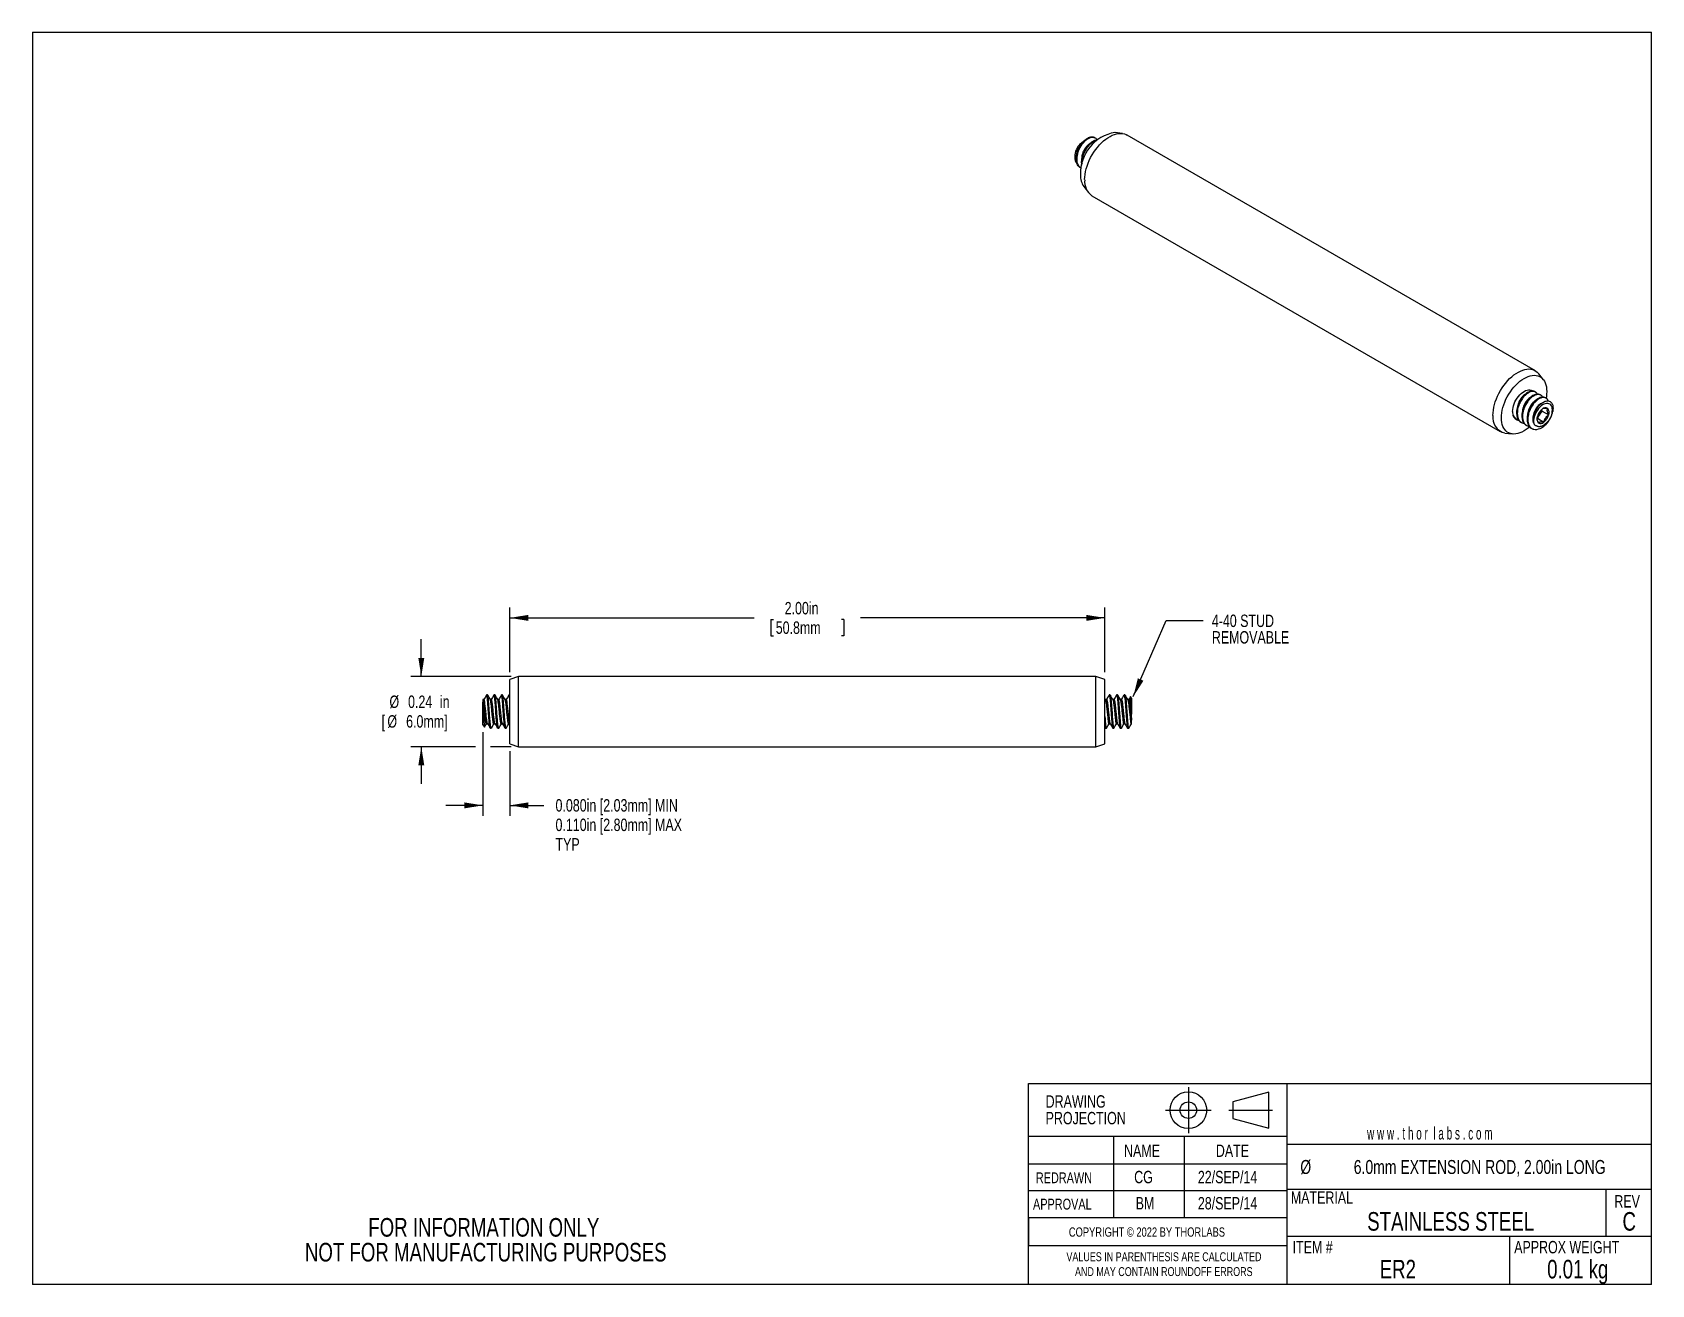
# Model space of a CAD drawing. Extents: x 0.1 to 10.9, y 0 to 8.5.
import ezdxf

# ---------------------------------------------------------------- set-up
doc = ezdxf.new("R2010")
doc.units = 0
doc.header["$PDSIZE"] = -1
doc.linetypes.add('SLD-CENTER', pattern=[0.75, 0.6, -0.05, 0.05, -0.05])
doc.linetypes.add('SLD-SOLID', pattern=[0])
doc.layers.get('0').update_dxf_attribs({"linetype": 'CONTINUOUS'})
doc.styles.add('SLDTEXTSTYLE0', font='TXT', dxfattribs={"width": 0.75})
doc.styles.add('SLDTEXTSTYLE1', font='TXT', dxfattribs={"width": 0.6})
doc.dimstyles.new('SLDDIMSTYLE0', dxfattribs={"dimtxt": 0.083333, "dimasz": 0.125, "dimexe": 0, "dimexo": 0.0625, "dimgap": 0.020833, "dimtad": 0, "dimtih": 1, "dimtoh": 1, "dimlfac": 0.5, "dimrnd": 1e-09, "dimzin": 12, "dimtxsty": 'SLDTEXTSTYLE0', "dimsah": 1, "dimcen": 0.09, "dimazin": 3, "dimtfac": 1, "dimtmove": 0, "dimatfit": 3, "dimtolj": 1, "dimtzin": 12})
doc.dimstyles.new('SLDDIMSTYLE1', dxfattribs={"dimtxt": 0.083333, "dimasz": 0.125, "dimexe": 0, "dimexo": 0.0625, "dimgap": 0.020833, "dimtad": 0, "dimtih": 1, "dimtoh": 1, "dimlfac": 0.5, "dimrnd": 1e-09, "dimtxsty": 'SLDTEXTSTYLE0', "dimsah": 1, "dimcen": 0.09, "dimazin": 3, "dimtfac": 1, "dimtmove": 0, "dimatfit": 3, "dimtolj": 1, "dimtzin": 12})
doc.dimstyles.new('SLDDIMSTYLE2', dxfattribs={"dimtxt": 0.083333, "dimasz": 0.125, "dimexe": 0, "dimexo": 0.0625, "dimgap": 0.020833, "dimtad": 0, "dimtih": 1, "dimtoh": 1, "dimlfac": 0.5, "dimrnd": 1e-09, "dimzin": 4, "dimtxsty": 'SLDTEXTSTYLE0', "dimsah": 1, "dimcen": 0.09, "dimazin": 3, "dimtfac": 1, "dimtofl": 0, "dimtmove": 0, "dimatfit": 3, "dimtolj": 1, "dimtzin": 12})
doc.dimstyles.new('SLDDIMSTYLE3', dxfattribs={"dimtxt": 0.18, "dimasz": 0.125, "dimexe": 0, "dimexo": 0.0625, "dimgap": 0, "dimtad": 0, "dimtih": 1, "dimtoh": 1, "dimdec": 0, "dimrnd": 1e-09, "dimzin": 0, "dimtxsty": 'STANDARD', "dimsah": 1, "dimcen": 0.09, "dimazin": 3, "dimtfac": 0.125, "dimtdec": 0, "dimtofl": 0, "dimtmove": 0, "dimatfit": 3, "dimtolj": 1, "dimtzin": 0})

msp = doc.modelspace()

# ---------------------------------------------------------------- texts
at = {"color": 8, "linetype": 'CONTINUOUS', "char_height": 0.0833, "attachment_point": 1, "style": 'SLDTEXTSTYLE0'}
for s, insert in [('4-40 STUD', (7.989, 4.538)), ('REMOVABLE', (7.989, 4.427))]:
    msp.add_mtext(s, dxfattribs=dict(at, insert=insert))
at = {"color": 7, "linetype": 'CONTINUOUS'}
for s, insert, char_height, attachment_point, style in [('DRAWING', (6.872, 1.308), 0.0833, 1, 'SLDTEXTSTYLE0'), ('PROJECTION', (6.872, 1.196), 0.0833, 1, 'SLDTEXTSTYLE0'), ('w w w . t h o r  l a b s . c o m', (9.032, 1.094), 0.08333, 1, 'SLDTEXTSTYLE1'), ('NAME', (7.399, 0.977), 0.0833, 1, 'SLDTEXTSTYLE0'), ('DATE', (8.016, 0.977), 0.0833, 1, 'SLDTEXTSTYLE0'), ('%%c', (8.62, 0.873), 0.0938, 2, 'SLDTEXTSTYLE0'), ('6.0mm EXTENSION ROD, 2.00in LONG', (9.789, 0.873), 0.09375, 2, 'SLDTEXTSTYLE0'), ('REDRAWN', (6.806, 0.79), 0.0729, 1, 'SLDTEXTSTYLE0'), ('CG', (7.467, 0.8), 0.0833, 1, 'SLDTEXTSTYLE0'), ('22/SEP/14', (7.895, 0.8), 0.0833, 1, 'SLDTEXTSTYLE0'), ('MATERIAL', (8.52, 0.662), 0.0833, 1, 'SLDTEXTSTYLE0'), ('APPROVAL', (6.787, 0.613), 0.0729, 1, 'SLDTEXTSTYLE0'), ('BM', (7.477, 0.624), 0.0833, 1, 'SLDTEXTSTYLE0'), ('28/SEP/14', (7.895, 0.624), 0.0833, 1, 'SLDTEXTSTYLE0'), ('REV', (10.694, 0.637), 0.0833, 1, 'SLDTEXTSTYLE0'), ('FOR INFORMATION ONLY', (3.096, 0.483), 0.125, 2, 'SLDTEXTSTYLE0'), ('STAINLESS STEEL', (9.594, 0.523), 0.125, 2, 'SLDTEXTSTYLE0'), ('C', (10.794, 0.523), 0.125, 2, 'SLDTEXTSTYLE0'), ('COPYRIGHT © 2022 BY THORLABS', (7.028, 0.42), 0.0625, 1, 'SLDTEXTSTYLE0'), ('ITEM #', (8.532, 0.329), 0.0833, 1, 'SLDTEXTSTYLE0'), ('APPROX WEIGHT', (10.021, 0.329), 0.08333, 1, 'SLDTEXTSTYLE0'), ('NOT FOR MANUFACTURING PURPOSES', (3.109, 0.316), 0.125, 2, 'SLDTEXTSTYLE0'), ('VALUES IN PARENTHESIS ARE CALCULATED', (7.667, 0.253), 0.06, 2, 'SLDTEXTSTYLE0'), ('AND MAY CONTAIN ROUNDOFF ERRORS', (7.666, 0.153), 0.06, 2, 'SLDTEXTSTYLE0'), ('ER2', (9.239, 0.202), 0.125, 2, 'SLDTEXTSTYLE0'), ('0.01 kg', (10.448, 0.202), 0.125, 2, 'SLDTEXTSTYLE0')]:
    msp.add_mtext(s, dxfattribs=dict(at, insert=insert, char_height=char_height, attachment_point=attachment_point, style=style))

# ---------------------------------------------------------------- blocks, each defined once
blk = doc.blocks.new('THIRD_ANGLE_PROJECTION_BLO')
at = {"color": 7, "linetype": 'SLD-CENTER'}
for p, q in [((3.995, 0.938), (3.995, 0.554)), ((3.803, 0.746), (4.187, 0.746)), ((4.336, 0.746), (4.703, 0.746))]:
    blk.add_line(p, q, dxfattribs=at)
at = {"color": 7, "linetype": 'SLD-SOLID'}
for p, q in [((4.67, 0.896), (4.37, 0.815)), ((4.67, 0.596), (4.67, 0.896)), ((4.37, 0.815), (4.37, 0.676)), ((4.37, 0.676), (4.67, 0.596))]:
    blk.add_line(p, q, dxfattribs=at)
for radius in [0.154, 0.0696]:
    blk.add_circle((3.995, 0.746), radius, dxfattribs=at)
at = {"color": 7, "linetype": 'CONTINUOUS'}
blk.add_point((3.995, 0.746), dxfattribs=at)
blk = doc.blocks.new('_D')
at = {"color": 7, "linetype": 'SLD-SOLID'}
for p, q in [((3.09, 3.747), (3.09, 3.186)), ((3.27, 3.62), (3.27, 3.186)), ((3.09, 3.256), (2.84, 3.256)), ((3.27, 3.256), (3.499, 3.256))]:
    blk.add_line(p, q, dxfattribs=at)
for points in [[(3.09, 3.256), (2.965, 3.276), (2.965, 3.236)], [(3.27, 3.256), (3.395, 3.236), (3.395, 3.276)]]:
    blk.add_solid(points, dxfattribs=at)
at = {"color": 7, "linetype": 'SLD-SOLID', "attachment_point": 1, "style": 'SLDTEXTSTYLE0'}
for s, insert, char_height in [('0.080in [2.03mm] MIN', (3.578, 3.298), 0.08333), ('0.110in [2.80mm] MAX', (3.578, 3.167), 0.08333), ('TYP', (3.578, 3.036), 0.0833)]:
    blk.add_mtext(s, dxfattribs=dict(at, insert=insert, char_height=char_height))
blk = doc.blocks.new('_D_1')
at = {"color": 7, "linetype": 'SLD-SOLID'}
for p, q in [((2.676, 4.122), (2.676, 4.372)), ((3.28, 4.122), (2.606, 4.122)), ((3.04, 3.65), (2.606, 3.65)), ((2.676, 3.65), (2.676, 3.4)), ((3.28, 3.65), (3.14, 3.65))]:
    blk.add_line(p, q, dxfattribs=at)
for points in [[(2.676, 4.122), (2.696, 4.247), (2.656, 4.247)], [(2.676, 3.65), (2.656, 3.525), (2.696, 3.525)]]:
    blk.add_solid(points, dxfattribs=at)
at = {"color": 7, "linetype": 'SLD-SOLID', "char_height": 0.0833, "attachment_point": 1, "style": 'SLDTEXTSTYLE0'}
for s, insert in [('%%c', (2.462, 3.994)), ('0.24', (2.587, 3.994)), ('in', (2.801, 3.994)), ('[', (2.409, 3.862)), ('%%c', (2.448, 3.862)), ('6.0mm]', (2.574, 3.862))]:
    blk.add_mtext(s, dxfattribs=dict(at, insert=insert))
blk = doc.blocks.new('_D_2')
at = {"color": 7, "linetype": 'SLD-SOLID'}
for p, q in [((3.27, 4.152), (3.27, 4.586)), ((7.27, 4.152), (7.27, 4.586)), ((3.27, 4.516), (4.912, 4.516)), ((5.025, 4.506), (5.025, 4.395)), ((5.025, 4.506), (5.042, 4.506)), ((5.515, 4.506), (5.499, 4.506)), ((5.515, 4.506), (5.515, 4.395)), ((7.27, 4.516), (5.628, 4.516)), ((5.025, 4.395), (5.042, 4.395)), ((5.515, 4.395), (5.499, 4.395))]:
    blk.add_line(p, q, dxfattribs=at)
for points in [[(3.27, 4.516), (3.395, 4.496), (3.395, 4.536)], [(7.27, 4.516), (7.145, 4.536), (7.145, 4.496)]]:
    blk.add_solid(points, dxfattribs=at)
at = {"color": 7, "linetype": 'SLD-SOLID', "char_height": 0.0833, "attachment_point": 1, "style": 'SLDTEXTSTYLE0'}
for s, insert in [('2.00in', (5.118, 4.623)), ('50.8mm', (5.058, 4.492))]:
    blk.add_mtext(s, dxfattribs=dict(at, insert=insert))

# ---------------------------------------------------------------- dimensions: what is measured, and where the dimension line sits
at = {"color": 7, "linetype": 'SLD-SOLID'}
dim = msp.add_linear_dim(base=(7.27, 4.516), p1=(3.27, 4.102), p2=(7.27, 4.102), dimstyle='SLDDIMSTYLE2', dxfattribs=at)
dim.commit()
dim.dimension.update_dxf_attribs({"geometry": '_D_2', "text_midpoint": (5.27, 4.516), "dimtype": 160})
dim = msp.add_linear_dim(base=(2.676, 3.65), p1=(3.33, 4.122), p2=(3.33, 3.65), angle=90, text='%%c<>in\\P[%%c6.0mm]', dimstyle='SLDDIMSTYLE1', dxfattribs=at)
dim.commit()
dim.dimension.update_dxf_attribs({"geometry": '_D_1', "text_midpoint": (2.676, 3.886), "dimtype": 160})
dim = msp.add_linear_dim(base=(3.09, 3.256), p1=(3.27, 3.67), p2=(3.09, 3.797), text='0.080in [2.03mm] MIN\\P0.110in [2.80mm] MAX\\PTYP', dimstyle='SLDDIMSTYLE0', dxfattribs=at)
dim.commit()
dim.dimension.update_dxf_attribs({"geometry": '_D', "text_midpoint": (4.168, 3.256), "dimtype": 160})

# ---------------------------------------------------------------- linework, layer by layer
at = {"color": 7, "linetype": 'SLD-SOLID'}
for p, q in [((0.062, 8.451), (10.944, 8.451)), ((0.062, 8.451), (0.062, 0.036)), ((10.944, 0.036), (10.944, 8.451)), ((7.205, 7.742), (7.2, 7.744)), ((7.388, 7.772), (7.338, 7.778)), ((10.163, 6.177), (7.419, 7.761)), ((7.106, 7.54), (7.11, 7.538)), ((7.128, 7.414), (7.159, 7.374)), ((7.183, 7.353), (9.927, 5.769)), ((10.218, 6.116), (10.187, 6.156)), ((10.164, 6.034), (10.159, 6.036)), ((10.199, 6.013), (10.195, 6.016)), ((10.234, 5.993), (10.23, 5.996)), ((10.177, 5.858), (10.193, 5.882)), ((10.193, 5.882), (10.208, 5.906)), ((10.208, 5.906), (10.207, 5.917)), ((10.208, 5.906), (10.253, 5.88)), ((10.031, 5.852), (10.034, 5.85)), ((10.065, 5.832), (10.069, 5.83)), ((10.1, 5.812), (10.105, 5.809)), ((10.136, 5.791), (10.14, 5.789)), ((10.174, 5.857), (10.177, 5.858)), ((10.177, 5.858), (10.221, 5.832)), ((9.958, 5.758), (10.008, 5.752)), ((3.33, 4.122), (3.27, 4.102)), ((3.27, 3.886), (3.27, 4.102)), ((7.21, 4.122), (3.33, 4.122)), ((3.33, 3.886), (3.33, 4.122)), ((7.27, 4.102), (7.21, 4.122)), ((7.21, 3.886), (7.21, 4.122)), ((7.27, 3.886), (7.27, 4.102)), ((3.09, 3.797), (3.09, 3.949)), ((3.121, 3.998), (3.115, 3.998)), ((3.171, 3.998), (3.165, 3.998)), ((3.221, 3.998), (3.215, 3.998)), ((3.27, 3.998), (3.265, 3.998)), ((7.274, 3.967), (7.27, 3.973)), ((7.305, 3.998), (7.299, 3.998)), ((7.355, 3.998), (7.349, 3.998)), ((7.355, 3.998), (7.356, 3.998)), ((7.405, 3.998), (7.399, 3.998)), ((7.405, 3.998), (7.406, 3.998)), ((7.45, 3.976), (7.442, 3.987)), ((7.45, 3.976), (7.45, 3.868)), ((3.27, 3.67), (3.27, 3.886)), ((3.33, 3.65), (3.33, 3.886)), ((7.21, 3.65), (7.21, 3.886)), ((7.27, 3.67), (7.27, 3.886)), ((3.09, 3.797), (3.1, 3.782)), ((3.14, 3.774), (3.146, 3.774)), ((3.19, 3.774), (3.196, 3.774)), ((3.24, 3.774), (3.246, 3.774)), ((7.27, 3.78), (7.273, 3.775)), ((7.274, 3.774), (7.28, 3.774)), ((7.324, 3.774), (7.33, 3.774)), ((7.374, 3.774), (7.38, 3.774)), ((7.424, 3.774), (7.43, 3.774)), ((7.43, 3.774), (7.431, 3.775)), ((7.448, 3.805), (7.45, 3.805)), ((3.27, 3.67), (3.33, 3.65)), ((3.33, 3.65), (7.21, 3.65)), ((7.21, 3.65), (7.27, 3.67)), ((10.944, 1.387), (10.944, 1.97)), ((6.757, 0.298), (6.757, 1.387)), ((6.757, 1.387), (8.494, 1.387)), ((8.494, 1.387), (8.494, 0.036)), ((8.494, 1.387), (10.944, 1.387)), ((6.757, 0.484), (6.757, 1.03)), ((6.757, 0.036), (6.757, 1.03)), ((8.494, 1.03), (6.757, 1.03)), ((7.328, 1.03), (7.328, 0.484)), ((7.804, 1.03), (7.804, 0.484)), ((8.494, 0.98), (10.944, 0.98)), ((8.494, 0.846), (6.757, 0.846)), ((8.494, 0.666), (6.757, 0.666)), ((8.494, 0.676), (10.944, 0.676)), ((10.637, 0.676), (10.637, 0.36)), ((8.494, 0.484), (6.757, 0.484)), ((6.757, 0.484), (6.757, 0.298)), ((8.494, 0.36), (10.944, 0.36)), ((9.99, 0.36), (9.99, 0.036)), ((6.757, 0.298), (8.494, 0.298)), ((10.944, 0.036), (0.062, 0.036))]:
    msp.add_line(p, q, dxfattribs=at)
at = {"color": 7, "linetype": 'SLD-SOLID', "flags": 128}
for points in [[(7.134, 7.461), (7.135, 7.478), (7.137, 7.496), (7.14, 7.515), (7.145, 7.533), (7.15, 7.552), (7.157, 7.571), (7.165, 7.59), (7.174, 7.609), (7.185, 7.627), (7.196, 7.645), (7.207, 7.662), (7.22, 7.678), (7.233, 7.694), (7.247, 7.708), (7.261, 7.721), (7.276, 7.732), (7.29, 7.743), (7.305, 7.752), (7.32, 7.759), (7.334, 7.765), (7.349, 7.769), (7.363, 7.772), (7.376, 7.772), (7.389, 7.772), (7.401, 7.769), (7.413, 7.765), (7.419, 7.761)], [(9.878, 5.877), (9.879, 5.894), (9.881, 5.912), (9.884, 5.931), (9.888, 5.95), (9.894, 5.969), (9.901, 5.988), (9.909, 6.007), (9.918, 6.025), (9.928, 6.044), (9.939, 6.061), (9.951, 6.078), (9.964, 6.094), (9.977, 6.11), (9.99, 6.124), (10.005, 6.137), (10.019, 6.149), (10.034, 6.159), (10.049, 6.168), (10.063, 6.175), (10.078, 6.181), (10.092, 6.185), (10.106, 6.188), (10.12, 6.189), (10.133, 6.188), (10.145, 6.185), (10.156, 6.181), (10.167, 6.175), (10.176, 6.168), (10.185, 6.159), (10.187, 6.156)], [(9.935, 5.86), (9.935, 5.877), (9.937, 5.894), (9.94, 5.912), (9.945, 5.93), (9.951, 5.948), (9.957, 5.966), (9.965, 5.985), (9.974, 6.002), (9.984, 6.02), (9.995, 6.036), (10.007, 6.052), (10.019, 6.067), (10.032, 6.081), (10.045, 6.094), (10.059, 6.106), (10.073, 6.116), (10.087, 6.125), (10.101, 6.132), (10.115, 6.138), (10.129, 6.142), (10.142, 6.145), (10.155, 6.146), (10.168, 6.145), (10.179, 6.142), (10.19, 6.138), (10.2, 6.133), (10.209, 6.125), (10.217, 6.116), (10.224, 6.106), (10.23, 6.095), (10.234, 6.082), (10.237, 6.068), (10.239, 6.053), (10.24, 6.037), (10.239, 6.02), (10.237, 6.003), (10.236, 5.993)], [(10.01, 5.904), (10.011, 5.916), (10.013, 5.929), (10.016, 5.942), (10.021, 5.955), (10.026, 5.967), (10.033, 5.98), (10.04, 5.992), (10.049, 6.003), (10.058, 6.014), (10.067, 6.023), (10.077, 6.031), (10.087, 6.038), (10.097, 6.043), (10.107, 6.046), (10.117, 6.048), (10.126, 6.048), (10.134, 6.046), (10.142, 6.043), (10.145, 6.041)], [(10.177, 6.02), (10.175, 6.022), (10.172, 6.026), (10.171, 6.028), (10.169, 6.03), (10.167, 6.031), (10.165, 6.033), (10.163, 6.034), (10.16, 6.036), (10.155, 6.037), (10.15, 6.038), (10.144, 6.038), (10.137, 6.037), (10.128, 6.034), (10.12, 6.03), (10.117, 6.029), (10.114, 6.027), (10.111, 6.025), (10.108, 6.023), (10.106, 6.022), (10.096, 6.013), (10.088, 6.005), (10.085, 6.001), (10.082, 5.997), (10.079, 5.994), (10.077, 5.991), (10.064, 5.971), (10.06, 5.964), (10.057, 5.956), (10.054, 5.949), (10.052, 5.945), (10.051, 5.941), (10.049, 5.937), (10.048, 5.932), (10.046, 5.927), (10.044, 5.918), (10.043, 5.911), (10.042, 5.907), (10.042, 5.906), (10.042, 5.906), (10.042, 5.905), (10.042, 5.905), (10.042, 5.905), (10.042, 5.905), (10.042, 5.905), (10.042, 5.905), (10.042, 5.905), (10.042, 5.898), (10.041, 5.889), (10.042, 5.881), (10.043, 5.873), (10.045, 5.865), (10.048, 5.855), (10.052, 5.847), (10.054, 5.843), (10.057, 5.841), (10.059, 5.838), (10.061, 5.836), (10.074, 5.827), (10.081, 5.825), (10.087, 5.824)], [(10.25, 5.974), (10.247, 5.979), (10.244, 5.985), (10.24, 5.989), (10.236, 5.992), (10.233, 5.994), (10.23, 5.995), (10.226, 5.996), (10.221, 5.997), (10.215, 5.997), (10.208, 5.996), (10.199, 5.993), (10.191, 5.99), (10.184, 5.986), (10.177, 5.981), (10.17, 5.975), (10.163, 5.969), (10.159, 5.964), (10.153, 5.958), (10.148, 5.951), (10.135, 5.931), (10.128, 5.916), (10.123, 5.906), (10.118, 5.891), (10.117, 5.886), (10.116, 5.88), (10.114, 5.874), (10.114, 5.87), (10.113, 5.867), (10.112, 5.857), (10.112, 5.846), (10.113, 5.838), (10.114, 5.829), (10.116, 5.821), (10.12, 5.812), (10.123, 5.806), (10.126, 5.801), (10.131, 5.796), (10.137, 5.791), (10.143, 5.787), (10.145, 5.786), (10.147, 5.786), (10.148, 5.785), (10.148, 5.785), (10.153, 5.784), (10.161, 5.783), (10.173, 5.783), (10.185, 5.786), (10.195, 5.789), (10.204, 5.793), (10.211, 5.798), (10.219, 5.803), (10.227, 5.81), (10.235, 5.817), (10.245, 5.827), (10.245, 5.827)], [(10.263, 5.856), (10.269, 5.868), (10.273, 5.88), (10.276, 5.892), (10.277, 5.903), (10.278, 5.914), (10.277, 5.924), (10.275, 5.933), (10.271, 5.94), (10.267, 5.947), (10.261, 5.952), (10.254, 5.955), (10.247, 5.957), (10.239, 5.957), (10.23, 5.955), (10.221, 5.952), (10.212, 5.947), (10.203, 5.94), (10.194, 5.932), (10.185, 5.923), (10.178, 5.913), (10.171, 5.902), (10.164, 5.891), (10.159, 5.879), (10.156, 5.868), (10.153, 5.856), (10.151, 5.845), (10.151, 5.834), (10.153, 5.824)], [(10.125, 5.8), (10.115, 5.791), (10.101, 5.781), (10.087, 5.772), (10.073, 5.765), (10.059, 5.759), (10.045, 5.755), (10.032, 5.752), (10.019, 5.751), (10.007, 5.752), (9.995, 5.755), (9.984, 5.759), (9.974, 5.765), (9.965, 5.772), (9.957, 5.781), (9.951, 5.791), (9.945, 5.803), (9.94, 5.816), (9.937, 5.83), (9.935, 5.845), (9.935, 5.86)], [(3.24, 3.774), (3.239, 3.774), (3.239, 3.775), (3.238, 3.777), (3.237, 3.781), (3.236, 3.786), (3.235, 3.788), (3.235, 3.79), (3.235, 3.793), (3.235, 3.795), (3.234, 3.797), (3.233, 3.807), (3.232, 3.817), (3.232, 3.821), (3.232, 3.825), (3.231, 3.829), (3.231, 3.832), (3.229, 3.854), (3.229, 3.862), (3.228, 3.87), (3.228, 3.878), (3.227, 3.882), (3.227, 3.886), (3.227, 3.891), (3.226, 3.896), (3.226, 3.902), (3.225, 3.912), (3.225, 3.918), (3.224, 3.923), (3.224, 3.924), (3.224, 3.924), (3.224, 3.924), (3.224, 3.924), (3.224, 3.924), (3.224, 3.924), (3.224, 3.924), (3.224, 3.924), (3.224, 3.924), (3.224, 3.932), (3.223, 3.941), (3.222, 3.949), (3.222, 3.957), (3.221, 3.965), (3.22, 3.974), (3.219, 3.982), (3.218, 3.984), (3.218, 3.987), (3.218, 3.989), (3.217, 3.991), (3.216, 3.997), (3.215, 3.998), (3.214, 3.998), (3.214, 3.997)], [(7.306, 3.997), (7.307, 3.996), (7.308, 3.992), (7.308, 3.99), (7.308, 3.988), (7.309, 3.986), (7.309, 3.985), (7.311, 3.971), (7.311, 3.965), (7.312, 3.959), (7.313, 3.953), (7.313, 3.95), (7.313, 3.946), (7.313, 3.942), (7.314, 3.938), (7.314, 3.933), (7.315, 3.923), (7.315, 3.917), (7.316, 3.912), (7.316, 3.911), (7.316, 3.911), (7.316, 3.911), (7.316, 3.911), (7.316, 3.911), (7.316, 3.911), (7.316, 3.911), (7.316, 3.911), (7.316, 3.911), (7.316, 3.903), (7.317, 3.892), (7.318, 3.884), (7.318, 3.874), (7.319, 3.863), (7.32, 3.849), (7.321, 3.837), (7.322, 3.832), (7.322, 3.828), (7.322, 3.823), (7.323, 3.82), (7.324, 3.802), (7.325, 3.794), (7.326, 3.789), (7.328, 3.779), (7.329, 3.776), (7.329, 3.775), (7.33, 3.775)]]:
    msp.add_lwpolyline(points, dxfattribs=at)
at = {"color": 7, "linetype": 'SLD-SOLID'}
for centre, radius, start, end in [((7.385, 7.503), 0.279, 99.5686, 182.0179), ((7.236, 7.487), 0.13, 177.401, 214.1901), ((7.253, 7.449), 0.119, 174.5761, 234.1117), ((9.981, 5.86), 0.104, 170.7765, 257.3569), ((10.058, 5.896), 0.0481, 170.8129, 258.3078), ((10.131, 5.921), 0.073, 306.6053, 327.1149), ((10.267, 5.845), 0.0937, 128.5597, 164.2938), ((10.128, 5.925), 0.0776, 325.693, 352.9203), ((10.23, 5.897), 0.0306, 58.5179, 136.2979), ((10.162, 5.905), 0.0937, 308.5597, 344.2938), ((10.1, 5.941), 0.184, 321.6966, 348.5145), ((10.214, 5.896), 0.042, 337.1984, 39.3923), ((10.215, 5.854), 0.042, 157.1984, 219.3923), ((10.199, 5.853), 0.0306, 238.5179, 316.2979)]:
    msp.add_arc(centre, radius, start, end, dxfattribs=at)
for points, knots in [([(7.106, 7.54), (7.105, 7.541), (7.103, 7.542), (7.099, 7.545), (7.095, 7.549), (7.089, 7.556), (7.084, 7.566), (7.08, 7.579), (7.078, 7.591), (7.078, 7.6), (7.078, 7.608), (7.079, 7.614), (7.08, 7.619), (7.08, 7.623), (7.081, 7.629), (7.083, 7.638), (7.086, 7.648), (7.09, 7.658), (7.094, 7.668), (7.099, 7.678), (7.104, 7.688), (7.11, 7.696), (7.115, 7.704), (7.122, 7.712), (7.129, 7.72), (7.135, 7.725), (7.139, 7.729), (7.14, 7.73), (7.142, 7.731), (7.144, 7.733), (7.148, 7.736), (7.156, 7.741), (7.166, 7.746), (7.176, 7.748), (7.184, 7.749), (7.19, 7.748), (7.196, 7.747), (7.199, 7.745), (7.2, 7.744), (7.2, 7.744)], [0, 0, 0, 0, 0.015454, 0.034975, 0.061646, 0.087541, 0.156551, 0.202612, 0.234749, 0.279922, 0.296125, 0.313548, 0.331504, 0.342098, 0.353408, 0.384805, 0.42067, 0.447072, 0.477575, 0.507422, 0.545035, 0.574078, 0.596584, 0.627731, 0.66335, 0.696247, 0.704904, 0.713733, 0.718572, 0.721976, 0.743686, 0.778331, 0.8259, 0.872155, 0.908909, 0.942027, 0.97151, 0.999525, 1, 1, 1, 1]), ([(7.111, 7.538), (7.11, 7.538), (7.11, 7.538), (7.104, 7.542), (7.096, 7.549), (7.087, 7.566), (7.082, 7.587), (7.083, 7.61), (7.087, 7.635), (7.095, 7.66), (7.107, 7.684), (7.122, 7.705), (7.138, 7.723), (7.156, 7.736), (7.173, 7.745), (7.189, 7.747), (7.203, 7.744), (7.212, 7.737), (7.216, 7.731), (7.217, 7.728)], [0, 0, 0, 0, 0.006094, 0.006969, 0.075816, 0.146328, 0.216461, 0.284233, 0.351893, 0.420719, 0.490018, 0.557842, 0.623533, 0.692145, 0.762164, 0.831582, 0.898515, 0.965934, 1, 1, 1, 1]), ([(7.116, 7.559), (7.116, 7.56), (7.115, 7.563), (7.114, 7.569), (7.114, 7.578), (7.114, 7.587), (7.115, 7.596), (7.116, 7.603), (7.117, 7.611), (7.119, 7.619), (7.121, 7.627), (7.124, 7.635), (7.127, 7.642), (7.13, 7.65), (7.134, 7.657), (7.138, 7.664), (7.143, 7.673), (7.148, 7.681), (7.154, 7.688), (7.159, 7.694), (7.165, 7.7), (7.171, 7.706), (7.179, 7.712), (7.188, 7.718), (7.198, 7.724), (7.207, 7.727), (7.214, 7.728), (7.218, 7.728), (7.219, 7.728)], [0, 0, 0, 0, 0.005267, 0.052684, 0.090742, 0.133008, 0.17941, 0.204094, 0.233843, 0.272425, 0.306552, 0.339137, 0.371724, 0.404313, 0.436903, 0.46835, 0.508892, 0.554721, 0.588222, 0.624073, 0.656256, 0.697882, 0.745133, 0.798008, 0.860853, 0.923775, 0.978853, 1, 1, 1, 1]), ([(7.086, 7.68), (7.086, 7.679), (7.083, 7.674), (7.078, 7.664), (7.073, 7.649), (7.069, 7.634), (7.067, 7.62), (7.067, 7.606), (7.069, 7.593), (7.073, 7.582), (7.078, 7.574), (7.082, 7.57), (7.083, 7.569)], [0, 0, 0, 0, 0.015106, 0.124829, 0.237935, 0.352166, 0.470094, 0.584392, 0.702005, 0.819122, 0.939815, 1, 1, 1, 1]), ([(7.082, 7.63), (7.082, 7.635), (7.083, 7.648), (7.09, 7.669), (7.1, 7.689), (7.111, 7.704), (7.117, 7.711), (7.119, 7.713)], [0, 0, 0, 0, 0.180712, 0.420695, 0.662335, 0.895983, 1, 1, 1, 1]), ([(7.119, 7.713), (7.116, 7.711), (7.11, 7.706), (7.101, 7.698), (7.093, 7.689), (7.088, 7.683), (7.086, 7.68)], [0, 0, 0, 0, 0.271077, 0.5498, 0.773064, 1, 1, 1, 1]), ([(7.117, 7.61), (7.117, 7.612), (7.117, 7.62), (7.121, 7.636), (7.129, 7.658), (7.141, 7.678), (7.155, 7.693), (7.165, 7.702), (7.17, 7.704), (7.17, 7.704)], [0, 0, 0, 0, 0.038886, 0.227974, 0.422609, 0.614967, 0.800029, 0.99125, 1, 1, 1, 1]), ([(7.119, 7.569), (7.118, 7.576), (7.118, 7.59), (7.123, 7.615), (7.131, 7.64), (7.143, 7.664), (7.157, 7.685), (7.174, 7.702), (7.191, 7.715), (7.205, 7.723), (7.212, 7.724), (7.214, 7.724)], [0, 0, 0, 0, 0.111064, 0.230392, 0.351779, 0.473997, 0.593615, 0.70947, 0.830478, 0.953968, 1, 1, 1, 1]), ([(7.13, 7.721), (7.128, 7.72), (7.125, 7.717), (7.121, 7.715), (7.119, 7.713)], [0, 0, 0, 0, 0.434214, 1, 1, 1, 1]), ([(10.159, 6.036), (10.156, 6.038), (10.149, 6.041), (10.135, 6.041), (10.119, 6.035), (10.104, 6.026), (10.094, 6.018), (10.084, 6.009), (10.073, 5.996), (10.059, 5.973), (10.048, 5.949), (10.04, 5.924), (10.036, 5.899), (10.037, 5.877), (10.043, 5.857), (10.052, 5.841), (10.061, 5.835), (10.065, 5.832)], [0, 0, 0, 0, 0.055081, 0.13161, 0.208162, 0.268127, 0.326159, 0.327118, 0.402607, 0.479921, 0.556819, 0.631129, 0.705315, 0.780782, 0.856765, 0.931132, 1, 1, 1, 1]), ([(10.093, 6.016), (10.092, 6.016), (10.086, 6.013), (10.077, 6.004), (10.065, 5.99), (10.055, 5.974), (10.047, 5.955), (10.042, 5.937), (10.039, 5.925), (10.04, 5.919), (10.04, 5.919)], [0, 0, 0, 0, 0.035637, 0.205832, 0.363239, 0.524491, 0.684865, 0.839794, 0.994464, 1, 1, 1, 1]), ([(10.194, 6.016), (10.191, 6.017), (10.184, 6.021), (10.17, 6.02), (10.154, 6.015), (10.139, 6.006), (10.13, 5.998), (10.12, 5.988), (10.109, 5.975), (10.094, 5.953), (10.083, 5.928), (10.075, 5.903), (10.072, 5.879), (10.073, 5.856), (10.078, 5.836), (10.087, 5.821), (10.096, 5.815), (10.1, 5.812)], [0, 0, 0, 0, 0.055081, 0.13161, 0.208162, 0.268127, 0.326159, 0.327118, 0.402607, 0.479921, 0.556819, 0.631129, 0.705315, 0.780782, 0.856765, 0.931132, 1, 1, 1, 1]), ([(10.128, 5.996), (10.127, 5.995), (10.122, 5.993), (10.112, 5.984), (10.1, 5.97), (10.09, 5.953), (10.082, 5.935), (10.077, 5.917), (10.075, 5.904), (10.075, 5.898), (10.075, 5.898)], [0, 0, 0, 0, 0.035637, 0.205832, 0.363239, 0.524491, 0.684865, 0.839794, 0.994464, 1, 1, 1, 1]), ([(10.212, 5.999), (10.212, 6), (10.211, 6.002), (10.209, 6.004), (10.208, 6.006), (10.205, 6.009), (10.202, 6.012), (10.197, 6.015), (10.191, 6.017), (10.184, 6.018), (10.175, 6.017), (10.166, 6.015), (10.158, 6.011), (10.15, 6.007), (10.142, 6.002), (10.135, 5.996), (10.128, 5.99), (10.122, 5.983), (10.115, 5.974), (10.107, 5.963), (10.099, 5.95), (10.093, 5.937), (10.088, 5.926), (10.085, 5.916), (10.082, 5.907), (10.08, 5.898), (10.078, 5.89), (10.077, 5.883), (10.077, 5.875), (10.077, 5.868), (10.077, 5.861), (10.078, 5.854), (10.079, 5.848), (10.081, 5.842), (10.083, 5.835), (10.086, 5.829), (10.089, 5.823), (10.093, 5.818), (10.097, 5.815), (10.102, 5.811), (10.107, 5.808), (10.114, 5.805), (10.119, 5.803), (10.122, 5.803), (10.122, 5.803)], [0, 0, 0, 0, 0.009863, 0.0224478, 0.0340445, 0.0487313, 0.0666659, 0.0984205, 0.1247131, 0.154488, 0.1933341, 0.2321819, 0.2604418, 0.2866057, 0.3179869, 0.3456031, 0.3691304, 0.3893116, 0.4174489, 0.4535364, 0.4934898, 0.527325, 0.5555855, 0.5782683, 0.6034588, 0.6311141, 0.6458256, 0.6635561, 0.6865509, 0.7068905, 0.7263113, 0.7457331, 0.7651558, 0.7845795, 0.8033222, 0.8274848, 0.8547994, 0.8747655, 0.8961332, 0.9153142, 0.9401229, 0.9682844, 0.9997979, 1, 1, 1, 1]), ([(10.23, 5.995), (10.227, 5.997), (10.22, 6.001), (10.205, 6), (10.189, 5.994), (10.174, 5.985), (10.165, 5.977), (10.155, 5.968), (10.144, 5.955), (10.13, 5.933), (10.118, 5.908), (10.111, 5.883), (10.107, 5.859), (10.108, 5.836), (10.114, 5.816), (10.123, 5.801), (10.131, 5.794), (10.136, 5.792)], [0, 0, 0, 0, 0.055081, 0.13161, 0.208162, 0.268127, 0.326159, 0.327118, 0.402607, 0.479921, 0.556819, 0.631129, 0.705315, 0.780782, 0.856765, 0.931132, 1, 1, 1, 1]), ([(10.012, 5.878), (10.012, 5.876), (10.013, 5.873), (10.015, 5.869), (10.017, 5.866), (10.019, 5.864), (10.021, 5.861), (10.023, 5.859), (10.026, 5.856), (10.028, 5.854), (10.031, 5.852), (10.035, 5.85), (10.039, 5.847), (10.045, 5.845), (10.049, 5.845), (10.051, 5.845)], [0, 0, 0, 0, 0.087496, 0.156892, 0.218436, 0.272131, 0.317974, 0.388111, 0.458243, 0.528369, 0.598489, 0.668214, 0.763869, 0.885446, 1, 1, 1, 1]), ([(10.163, 5.975), (10.162, 5.975), (10.157, 5.972), (10.147, 5.963), (10.135, 5.949), (10.125, 5.933), (10.117, 5.915), (10.112, 5.896), (10.11, 5.884), (10.111, 5.878), (10.111, 5.878)], [0, 0, 0, 0, 0.035637, 0.205832, 0.363239, 0.524491, 0.684865, 0.839794, 0.994464, 1, 1, 1, 1]), ([(10.209, 5.96), (10.205, 5.959), (10.196, 5.955), (10.183, 5.943), (10.171, 5.929), (10.161, 5.912), (10.153, 5.894), (10.148, 5.876), (10.145, 5.858), (10.147, 5.841), (10.149, 5.83), (10.152, 5.826), (10.152, 5.825)], [0, 0, 0, 0, 0.1186078, 0.2345276, 0.3417382, 0.4515669, 0.5607984, 0.6663205, 0.7716667, 0.8788635, 0.9868018, 1, 1, 1, 1]), ([(10.153, 5.824), (10.152, 5.825), (10.151, 5.829), (10.149, 5.837), (10.149, 5.851), (10.15, 5.865), (10.154, 5.88), (10.159, 5.895), (10.166, 5.91), (10.175, 5.925), (10.184, 5.938), (10.195, 5.95), (10.207, 5.959), (10.219, 5.967), (10.23, 5.972), (10.242, 5.974), (10.252, 5.974), (10.262, 5.971), (10.27, 5.964), (10.276, 5.956), (10.28, 5.945), (10.282, 5.932), (10.282, 5.918), (10.281, 5.909), (10.28, 5.904)], [0, 0, 0, 0, 0.00585, 0.048338, 0.092137, 0.136371, 0.182037, 0.226297, 0.271841, 0.317193, 0.36393, 0.411159, 0.459917, 0.507169, 0.555791, 0.603996, 0.65366, 0.703885, 0.755735, 0.805978, 0.857678, 0.907924, 0.959628, 1, 1, 1, 1]), ([(10.246, 5.923), (10.244, 5.923), (10.24, 5.924), (10.235, 5.924), (10.229, 5.924), (10.225, 5.924), (10.221, 5.924), (10.218, 5.923), (10.216, 5.922), (10.213, 5.922), (10.212, 5.921), (10.212, 5.921)], [0, 0, 0, 0, 0.130068, 0.26136, 0.394928, 0.53054, 0.599772, 0.716373, 0.835313, 0.907397, 1, 1, 1, 1]), ([(10.221, 5.832), (10.221, 5.834), (10.222, 5.838), (10.224, 5.844), (10.226, 5.85), (10.229, 5.855), (10.232, 5.86), (10.235, 5.864), (10.238, 5.868), (10.242, 5.872), (10.246, 5.875), (10.25, 5.878), (10.252, 5.879), (10.253, 5.88)], [0, 0, 0, 0, 0.107817, 0.21665, 0.327368, 0.439782, 0.49717, 0.593824, 0.692418, 0.75217, 0.875647, 0.9377, 1, 1, 1, 1]), ([(10.253, 5.88), (10.251, 5.883), (10.249, 5.888), (10.246, 5.897), (10.244, 5.904), (10.243, 5.912), (10.244, 5.918), (10.246, 5.921), (10.246, 5.923)], [0, 0, 0, 0, 0.155636, 0.324886, 0.493764, 0.656484, 0.819509, 1, 1, 1, 1]), ([(10.174, 5.804), (10.171, 5.805), (10.166, 5.807), (10.16, 5.812), (10.156, 5.818), (10.154, 5.822), (10.153, 5.824)], [0, 0, 0, 0, 0.2710767, 0.5498, 0.7730642, 1, 1, 1, 1]), ([(10.174, 5.854), (10.174, 5.853), (10.174, 5.85), (10.176, 5.844), (10.179, 5.835), (10.181, 5.83), (10.183, 5.827)], [0, 0, 0, 0, 0.108262, 0.408444, 0.71895, 1, 1, 1, 1]), ([(10.233, 5.822), (10.231, 5.82), (10.227, 5.817), (10.219, 5.811), (10.211, 5.806), (10.201, 5.802), (10.192, 5.8), (10.184, 5.801), (10.178, 5.802), (10.175, 5.804), (10.174, 5.804)], [0, 0, 0, 0, 0.097504, 0.196152, 0.347112, 0.502449, 0.653408, 0.808745, 0.903842, 1, 1, 1, 1]), ([(10.183, 5.827), (10.183, 5.828), (10.185, 5.829), (10.187, 5.83), (10.19, 5.832), (10.193, 5.832), (10.197, 5.833), (10.2, 5.833), (10.204, 5.833), (10.208, 5.833), (10.214, 5.833), (10.219, 5.832), (10.221, 5.832)], [0, 0, 0, 0, 0.107744, 0.216084, 0.327184, 0.439783, 0.516282, 0.593434, 0.672521, 0.752194, 0.875529, 1, 1, 1, 1]), ([(10.263, 5.856), (10.262, 5.854), (10.258, 5.849), (10.252, 5.841), (10.243, 5.831), (10.236, 5.825), (10.233, 5.822)], [0, 0, 0, 0, 0.180393, 0.362681, 0.676146, 1, 1, 1, 1]), ([(10.245, 5.827), (10.248, 5.831), (10.253, 5.839), (10.259, 5.849), (10.262, 5.854), (10.263, 5.856)], [0, 0, 0, 0, 0.419468, 0.707703, 1, 1, 1, 1]), ([(3.097, 3.968), (3.096, 3.968), (3.093, 3.968), (3.091, 3.968), (3.09, 3.968)], [0, 0, 0, 0, 0.629422, 1, 1, 1, 1]), ([(3.09, 3.968), (3.09, 3.968), (3.09, 3.968), (3.09, 3.967), (3.09, 3.967), (3.09, 3.966)], [0, 0, 0, 0, 0.0259152, 0.5102549, 1, 1, 1, 1]), ([(3.113, 3.805), (3.113, 3.805), (3.113, 3.804), (3.112, 3.805), (3.111, 3.808), (3.11, 3.812), (3.109, 3.817), (3.108, 3.824), (3.107, 3.832), (3.106, 3.841), (3.104, 3.851), (3.103, 3.862), (3.102, 3.873), (3.101, 3.884), (3.1, 3.896), (3.099, 3.907), (3.098, 3.917), (3.097, 3.928), (3.095, 3.937), (3.094, 3.946), (3.093, 3.953), (3.092, 3.959), (3.091, 3.963), (3.09, 3.965), (3.09, 3.966)], [0, 0, 0, 0, 0.000902, 0.04962, 0.098523, 0.147106, 0.19488, 0.241408, 0.287634, 0.335174, 0.383621, 0.432498, 0.481299, 0.529524, 0.576707, 0.622718, 0.66966, 0.717725, 0.766455, 0.815357, 0.863922, 0.911665, 0.95815, 1, 1, 1, 1]), ([(3.09, 3.966), (3.09, 3.966), (3.09, 3.965), (3.09, 3.96), (3.09, 3.955), (3.09, 3.951), (3.09, 3.949)], [0, 0, 0, 0, 0.271077, 0.5498, 0.773064, 1, 1, 1, 1]), ([(3.09, 3.949), (3.09, 3.948), (3.09, 3.944), (3.091, 3.936), (3.092, 3.923), (3.092, 3.908), (3.093, 3.892), (3.094, 3.875), (3.095, 3.859), (3.095, 3.843), (3.096, 3.828), (3.097, 3.815), (3.098, 3.803), (3.098, 3.793), (3.099, 3.787), (3.1, 3.783), (3.1, 3.782), (3.1, 3.782)], [0, 0, 0, 0, 0.009304, 0.076886, 0.146552, 0.21691, 0.289545, 0.359945, 0.432387, 0.504523, 0.578861, 0.653983, 0.731537, 0.806695, 0.884032, 0.960707, 1, 1, 1, 1]), ([(3.114, 3.997), (3.111, 3.992), (3.105, 3.982), (3.099, 3.973), (3.096, 3.968)], [0, 0, 0, 0, 0.5234768, 1, 1, 1, 1]), ([(3.12, 3.807), (3.12, 3.807), (3.119, 3.808), (3.118, 3.816), (3.116, 3.829), (3.114, 3.845), (3.112, 3.863), (3.11, 3.883), (3.108, 3.902), (3.106, 3.92), (3.104, 3.937), (3.102, 3.951), (3.1, 3.961), (3.099, 3.967), (3.098, 3.967), (3.097, 3.968)], [0, 0, 0, 0, 0.019174, 0.110766, 0.19885, 0.280316, 0.363771, 0.446773, 0.526955, 0.607005, 0.68846, 0.770479, 0.850737, 0.928449, 1, 1, 1, 1]), ([(3.14, 3.774), (3.14, 3.774), (3.139, 3.774), (3.139, 3.775), (3.138, 3.777), (3.137, 3.78), (3.136, 3.785), (3.135, 3.791), (3.134, 3.797), (3.134, 3.803), (3.133, 3.81), (3.132, 3.817), (3.132, 3.824), (3.131, 3.836), (3.13, 3.851), (3.128, 3.868), (3.127, 3.882), (3.126, 3.893), (3.126, 3.903), (3.125, 3.908), (3.125, 3.914), (3.125, 3.918), (3.124, 3.924), (3.124, 3.933), (3.123, 3.943), (3.122, 3.952), (3.121, 3.96), (3.12, 3.968), (3.12, 3.975), (3.119, 3.981), (3.118, 3.986), (3.118, 3.99), (3.117, 3.994), (3.116, 3.996), (3.116, 3.997), (3.116, 3.997), (3.115, 3.998), (3.115, 3.998), (3.115, 3.998), (3.114, 3.998), (3.114, 3.997), (3.114, 3.997)], [0, 0, 0, 0, 0.005314, 0.03349, 0.06557, 0.105777, 0.140549, 0.169886, 0.196156, 0.227654, 0.255324, 0.2741, 0.299753, 0.324659, 0.391034, 0.435337, 0.466247, 0.509695, 0.525281, 0.542038, 0.559309, 0.569498, 0.580377, 0.610574, 0.645071, 0.670464, 0.699803, 0.72851, 0.764688, 0.792622, 0.814268, 0.844227, 0.878486, 0.910127, 0.918453, 0.926945, 0.931599, 0.934874, 0.955754, 0.989078, 1, 1, 1, 1]), ([(3.146, 3.775), (3.146, 3.774), (3.145, 3.774), (3.144, 3.777), (3.142, 3.784), (3.141, 3.795), (3.14, 3.804), (3.139, 3.814), (3.138, 3.826), (3.136, 3.846), (3.134, 3.868), (3.133, 3.89), (3.131, 3.912), (3.13, 3.933), (3.128, 3.951), (3.127, 3.968), (3.125, 3.981), (3.124, 3.99), (3.123, 3.996), (3.121, 3.999), (3.121, 3.998), (3.121, 3.998)], [0, 0, 0, 0, 0.0161, 0.077559, 0.138744, 0.198672, 0.256667, 0.257626, 0.320353, 0.384603, 0.449092, 0.512509, 0.573766, 0.635856, 0.696132, 0.757016, 0.8174, 0.876229, 0.933757, 0.989974, 1, 1, 1, 1]), ([(3.14, 3.967), (3.137, 3.972), (3.131, 3.982), (3.125, 3.992), (3.122, 3.997)], [0, 0, 0, 0, 0.501522, 1, 1, 1, 1]), ([(3.147, 3.968), (3.146, 3.968), (3.143, 3.968), (3.14, 3.968), (3.139, 3.968)], [0, 0, 0, 0, 0.546541, 1, 1, 1, 1]), ([(3.163, 3.805), (3.163, 3.805), (3.162, 3.805), (3.161, 3.807), (3.16, 3.811), (3.159, 3.817), (3.158, 3.823), (3.157, 3.831), (3.156, 3.84), (3.154, 3.85), (3.153, 3.861), (3.152, 3.872), (3.151, 3.883), (3.15, 3.895), (3.149, 3.906), (3.148, 3.916), (3.147, 3.927), (3.146, 3.936), (3.144, 3.945), (3.143, 3.953), (3.142, 3.959), (3.141, 3.963), (3.14, 3.966), (3.14, 3.967), (3.14, 3.967)], [0, 0, 0, 0, 0.0443813, 0.0923084, 0.1399647, 0.1868702, 0.2325899, 0.2777994, 0.3242855, 0.3717009, 0.4195802, 0.4674296, 0.514757, 0.5611025, 0.6062271, 0.6521103, 0.6991301, 0.7468449, 0.7947711, 0.8424119, 0.8892881, 0.9349666, 0.9802036, 1, 1, 1, 1]), ([(3.164, 3.997), (3.161, 3.992), (3.155, 3.982), (3.149, 3.973), (3.146, 3.968)], [0, 0, 0, 0, 0.5231668, 1, 1, 1, 1]), ([(3.17, 3.807), (3.17, 3.807), (3.169, 3.808), (3.168, 3.816), (3.166, 3.829), (3.164, 3.845), (3.162, 3.863), (3.16, 3.883), (3.158, 3.902), (3.156, 3.92), (3.154, 3.937), (3.152, 3.951), (3.15, 3.961), (3.149, 3.967), (3.148, 3.967), (3.147, 3.968)], [0, 0, 0, 0, 0.019177, 0.110769, 0.198852, 0.280318, 0.363773, 0.446774, 0.526957, 0.607006, 0.688462, 0.77048, 0.850738, 0.92845, 1, 1, 1, 1]), ([(3.19, 3.774), (3.189, 3.774), (3.189, 3.774), (3.188, 3.776), (3.187, 3.779), (3.186, 3.784), (3.185, 3.79), (3.184, 3.796), (3.184, 3.803), (3.183, 3.811), (3.182, 3.818), (3.181, 3.828), (3.18, 3.841), (3.179, 3.855), (3.178, 3.869), (3.177, 3.881), (3.177, 3.89), (3.176, 3.898), (3.176, 3.905), (3.175, 3.912), (3.175, 3.919), (3.174, 3.926), (3.174, 3.934), (3.173, 3.942), (3.172, 3.949), (3.172, 3.955), (3.171, 3.962), (3.171, 3.967), (3.17, 3.973), (3.169, 3.979), (3.168, 3.984), (3.168, 3.988), (3.167, 3.992), (3.167, 3.994), (3.166, 3.997), (3.165, 3.998), (3.165, 3.998), (3.164, 3.998), (3.164, 3.997), (3.164, 3.997)], [0, 0, 0, 0, 0.01065, 0.054952, 0.099255, 0.131484, 0.161322, 0.19711, 0.228605, 0.255436, 0.278451, 0.31054, 0.351696, 0.39726, 0.435847, 0.468076, 0.493945, 0.512162, 0.533195, 0.554225, 0.571003, 0.591223, 0.617447, 0.640643, 0.662792, 0.684941, 0.707091, 0.729243, 0.750618, 0.778174, 0.809324, 0.832094, 0.856463, 0.878337, 0.90663, 0.938746, 0.962288, 0.987531, 1, 1, 1, 1]), ([(3.196, 3.775), (3.196, 3.774), (3.195, 3.774), (3.194, 3.777), (3.192, 3.784), (3.191, 3.795), (3.19, 3.804), (3.189, 3.814), (3.188, 3.826), (3.186, 3.846), (3.184, 3.868), (3.183, 3.89), (3.181, 3.912), (3.18, 3.933), (3.178, 3.951), (3.177, 3.968), (3.175, 3.981), (3.174, 3.99), (3.173, 3.996), (3.171, 3.999), (3.171, 3.998), (3.171, 3.998)], [0, 0, 0, 0, 0.0161, 0.077559, 0.138744, 0.198672, 0.256667, 0.257626, 0.320353, 0.384603, 0.449092, 0.512509, 0.573766, 0.635856, 0.696132, 0.757016, 0.8174, 0.876229, 0.933757, 0.989974, 1, 1, 1, 1]), ([(3.19, 3.967), (3.187, 3.972), (3.181, 3.982), (3.175, 3.992), (3.172, 3.997)], [0, 0, 0, 0, 0.501271, 1, 1, 1, 1]), ([(3.197, 3.968), (3.196, 3.968), (3.193, 3.968), (3.19, 3.968), (3.189, 3.968)], [0, 0, 0, 0, 0.54592, 1, 1, 1, 1]), ([(3.213, 3.805), (3.213, 3.805), (3.212, 3.805), (3.211, 3.807), (3.21, 3.811), (3.209, 3.816), (3.208, 3.823), (3.207, 3.83), (3.206, 3.839), (3.205, 3.849), (3.203, 3.86), (3.202, 3.871), (3.201, 3.882), (3.2, 3.894), (3.199, 3.905), (3.198, 3.916), (3.197, 3.926), (3.196, 3.936), (3.194, 3.944), (3.193, 3.952), (3.192, 3.958), (3.191, 3.963), (3.19, 3.966), (3.19, 3.966), (3.19, 3.967)], [0, 0, 0, 0, 0.04013, 0.088056, 0.135755, 0.182744, 0.228584, 0.273725, 0.320106, 0.367455, 0.415311, 0.463181, 0.510573, 0.557022, 0.602204, 0.647965, 0.694899, 0.742569, 0.790495, 0.83818, 0.885141, 0.93094, 0.976101, 1, 1, 1, 1]), ([(3.214, 3.997), (3.211, 3.992), (3.205, 3.982), (3.199, 3.973), (3.196, 3.968)], [0, 0, 0, 0, 0.522858, 1, 1, 1, 1]), ([(3.22, 3.807), (3.22, 3.807), (3.219, 3.808), (3.218, 3.816), (3.216, 3.829), (3.214, 3.845), (3.212, 3.863), (3.21, 3.883), (3.208, 3.902), (3.206, 3.92), (3.204, 3.937), (3.202, 3.951), (3.2, 3.961), (3.199, 3.967), (3.198, 3.967), (3.197, 3.968)], [0, 0, 0, 0, 0.01918, 0.110771, 0.198855, 0.28032, 0.363775, 0.446776, 0.526959, 0.607008, 0.688463, 0.770481, 0.850739, 0.928451, 1, 1, 1, 1]), ([(3.246, 3.775), (3.246, 3.774), (3.245, 3.774), (3.244, 3.777), (3.242, 3.784), (3.241, 3.795), (3.24, 3.804), (3.239, 3.814), (3.238, 3.826), (3.236, 3.846), (3.234, 3.868), (3.233, 3.89), (3.231, 3.912), (3.23, 3.933), (3.228, 3.951), (3.227, 3.968), (3.225, 3.981), (3.224, 3.99), (3.223, 3.996), (3.221, 3.999), (3.221, 3.998), (3.221, 3.998)], [0, 0, 0, 0, 0.0161, 0.077559, 0.138744, 0.198672, 0.256667, 0.257626, 0.320353, 0.384603, 0.449092, 0.512509, 0.573766, 0.635856, 0.696132, 0.757016, 0.8174, 0.876229, 0.933757, 0.989974, 1, 1, 1, 1]), ([(3.24, 3.967), (3.237, 3.972), (3.231, 3.982), (3.225, 3.992), (3.222, 3.997)], [0, 0, 0, 0, 0.5010185, 1, 1, 1, 1]), ([(3.247, 3.968), (3.246, 3.968), (3.243, 3.968), (3.24, 3.968), (3.239, 3.968)], [0, 0, 0, 0, 0.545295, 1, 1, 1, 1]), ([(3.263, 3.805), (3.263, 3.805), (3.262, 3.805), (3.261, 3.807), (3.26, 3.81), (3.259, 3.816), (3.258, 3.822), (3.257, 3.83), (3.256, 3.838), (3.255, 3.848), (3.254, 3.859), (3.252, 3.87), (3.251, 3.881), (3.25, 3.893), (3.249, 3.904), (3.248, 3.915), (3.247, 3.925), (3.246, 3.935), (3.245, 3.944), (3.243, 3.951), (3.242, 3.958), (3.241, 3.962), (3.24, 3.966), (3.24, 3.966), (3.24, 3.967)], [0, 0, 0, 0, 0.035879, 0.083799, 0.131536, 0.178606, 0.224563, 0.269658, 0.31593, 0.363209, 0.411038, 0.458926, 0.506378, 0.552927, 0.59819, 0.643825, 0.69067, 0.738292, 0.786213, 0.833938, 0.88098, 0.926898, 0.972006, 1, 1, 1, 1]), ([(3.264, 3.997), (3.261, 3.992), (3.255, 3.982), (3.249, 3.973), (3.246, 3.968)], [0, 0, 0, 0, 0.522549, 1, 1, 1, 1]), ([(3.27, 3.807), (3.27, 3.807), (3.269, 3.808), (3.268, 3.816), (3.266, 3.829), (3.264, 3.845), (3.262, 3.863), (3.26, 3.883), (3.258, 3.902), (3.256, 3.92), (3.254, 3.937), (3.252, 3.951), (3.25, 3.961), (3.249, 3.967), (3.248, 3.967), (3.247, 3.968)], [0, 0, 0, 0, 0.019183, 0.110774, 0.198857, 0.280323, 0.363777, 0.446778, 0.526961, 0.607009, 0.688464, 0.770483, 0.85074, 0.928451, 1, 1, 1, 1]), ([(3.27, 3.972), (3.27, 3.973), (3.27, 3.976), (3.269, 3.979), (3.269, 3.982), (3.268, 3.984), (3.268, 3.987), (3.268, 3.989), (3.267, 3.991), (3.267, 3.993), (3.267, 3.994), (3.266, 3.996), (3.266, 3.997), (3.266, 3.997), (3.265, 3.998), (3.265, 3.998), (3.265, 3.998)], [0, 0, 0, 0, 0.087808, 0.160909, 0.225741, 0.282303, 0.330594, 0.404478, 0.478355, 0.552226, 0.626091, 0.678619, 0.746515, 0.829777, 0.928404, 1, 1, 1, 1]), ([(7.281, 3.968), (7.28, 3.968), (7.277, 3.968), (7.274, 3.968), (7.273, 3.968)], [0, 0, 0, 0, 0.531314, 1, 1, 1, 1]), ([(7.274, 3.966), (7.274, 3.966), (7.275, 3.965), (7.276, 3.959), (7.278, 3.948), (7.28, 3.933), (7.282, 3.916), (7.284, 3.898), (7.286, 3.878), (7.288, 3.859), (7.29, 3.842), (7.291, 3.827), (7.293, 3.815), (7.295, 3.808), (7.297, 3.804), (7.297, 3.805), (7.298, 3.805)], [0, 0, 0, 0, 0.030744, 0.109927, 0.191044, 0.271719, 0.349656, 0.427462, 0.506635, 0.586355, 0.664364, 0.739899, 0.818815, 0.899365, 0.979217, 1, 1, 1, 1]), ([(7.298, 3.997), (7.295, 3.992), (7.289, 3.982), (7.283, 3.973), (7.281, 3.968)], [0, 0, 0, 0, 0.519193, 1, 1, 1, 1]), ([(7.281, 3.968), (7.282, 3.968), (7.282, 3.968), (7.283, 3.966), (7.284, 3.962), (7.285, 3.957), (7.287, 3.951), (7.288, 3.943), (7.289, 3.934), (7.29, 3.925), (7.291, 3.914), (7.292, 3.904), (7.293, 3.892), (7.294, 3.881), (7.296, 3.869), (7.297, 3.858), (7.298, 3.847), (7.299, 3.838), (7.3, 3.829), (7.301, 3.822), (7.302, 3.815), (7.303, 3.81), (7.304, 3.807), (7.305, 3.806), (7.305, 3.806)], [0, 0, 0, 0, 0.033843, 0.07924, 0.125821, 0.173416, 0.221565, 0.269772, 0.317542, 0.364402, 0.409967, 0.455907, 0.503064, 0.551005, 0.599246, 0.64729, 0.694647, 0.740871, 0.78628, 0.832898, 0.880516, 0.928674, 0.976875, 1, 1, 1, 1]), ([(7.299, 3.998), (7.299, 3.998), (7.3, 3.998), (7.3, 3.997), (7.301, 3.993), (7.302, 3.988), (7.304, 3.977), (7.306, 3.961), (7.307, 3.943), (7.309, 3.923), (7.31, 3.902), (7.312, 3.881), (7.313, 3.859), (7.315, 3.839), (7.316, 3.821), (7.318, 3.806), (7.319, 3.793), (7.32, 3.783), (7.322, 3.777), (7.323, 3.774), (7.324, 3.774), (7.324, 3.775)], [0, 0, 0, 0, 0.018084, 0.076077, 0.077036, 0.139761, 0.204008, 0.268494, 0.331908, 0.393163, 0.455251, 0.515524, 0.576406, 0.636787, 0.695614, 0.75314, 0.809355, 0.866742, 0.924385, 0.981343, 1, 1, 1, 1]), ([(7.305, 3.998), (7.305, 3.998), (7.305, 3.998), (7.305, 3.998), (7.306, 3.998), (7.306, 3.998)], [0, 0, 0, 0, 0.185476, 0.60869, 1, 1, 1, 1]), ([(7.324, 3.967), (7.321, 3.972), (7.315, 3.982), (7.309, 3.992), (7.306, 3.997)], [0, 0, 0, 0, 0.497948, 1, 1, 1, 1]), ([(7.331, 3.968), (7.33, 3.968), (7.327, 3.968), (7.324, 3.968), (7.323, 3.968)], [0, 0, 0, 0, 0.530746, 1, 1, 1, 1]), ([(7.324, 3.966), (7.324, 3.966), (7.325, 3.965), (7.326, 3.959), (7.328, 3.948), (7.33, 3.933), (7.332, 3.916), (7.334, 3.898), (7.336, 3.878), (7.338, 3.859), (7.34, 3.842), (7.341, 3.827), (7.343, 3.815), (7.345, 3.808), (7.347, 3.804), (7.347, 3.805), (7.348, 3.805)], [0, 0, 0, 0, 0.030741, 0.109923, 0.191039, 0.271714, 0.349649, 0.427454, 0.506626, 0.586346, 0.664354, 0.739887, 0.818803, 0.899352, 0.979202, 1, 1, 1, 1]), ([(7.348, 3.997), (7.345, 3.992), (7.339, 3.982), (7.333, 3.973), (7.331, 3.968)], [0, 0, 0, 0, 0.5188854, 1, 1, 1, 1]), ([(7.331, 3.968), (7.332, 3.968), (7.332, 3.968), (7.333, 3.966), (7.334, 3.962), (7.335, 3.957), (7.337, 3.95), (7.338, 3.942), (7.339, 3.933), (7.34, 3.924), (7.341, 3.913), (7.342, 3.903), (7.343, 3.891), (7.344, 3.88), (7.346, 3.868), (7.347, 3.857), (7.348, 3.847), (7.349, 3.837), (7.35, 3.829), (7.351, 3.821), (7.352, 3.815), (7.353, 3.81), (7.354, 3.807), (7.355, 3.806), (7.355, 3.806)], [0, 0, 0, 0, 0.037902, 0.083343, 0.130033, 0.177697, 0.225872, 0.274061, 0.321768, 0.368526, 0.414009, 0.460075, 0.507321, 0.555309, 0.603554, 0.651556, 0.69883, 0.744934, 0.790396, 0.837121, 0.884807, 0.932989, 0.981172, 1, 1, 1, 1]), ([(7.349, 3.998), (7.349, 3.998), (7.35, 3.998), (7.35, 3.997), (7.351, 3.993), (7.352, 3.988), (7.354, 3.977), (7.356, 3.961), (7.357, 3.943), (7.359, 3.923), (7.36, 3.902), (7.362, 3.881), (7.363, 3.859), (7.365, 3.839), (7.366, 3.821), (7.368, 3.806), (7.369, 3.793), (7.37, 3.783), (7.372, 3.777), (7.373, 3.774), (7.374, 3.774), (7.374, 3.775)], [0, 0, 0, 0, 0.018084, 0.076077, 0.077036, 0.139761, 0.204008, 0.268494, 0.331908, 0.393163, 0.455251, 0.515524, 0.576406, 0.636787, 0.695614, 0.75314, 0.809355, 0.866742, 0.924385, 0.981343, 1, 1, 1, 1]), ([(7.374, 3.967), (7.371, 3.972), (7.365, 3.982), (7.359, 3.992), (7.356, 3.997)], [0, 0, 0, 0, 0.497715, 1, 1, 1, 1]), ([(7.356, 3.997), (7.356, 3.997), (7.357, 3.996), (7.357, 3.994), (7.358, 3.991), (7.359, 3.987), (7.36, 3.98), (7.361, 3.97), (7.362, 3.96), (7.363, 3.951), (7.363, 3.943), (7.364, 3.936), (7.364, 3.929), (7.365, 3.923), (7.365, 3.916), (7.366, 3.909), (7.366, 3.9), (7.367, 3.891), (7.368, 3.883), (7.368, 3.875), (7.369, 3.867), (7.37, 3.859), (7.37, 3.851), (7.371, 3.842), (7.372, 3.833), (7.372, 3.825), (7.373, 3.818), (7.373, 3.811), (7.374, 3.804), (7.375, 3.797), (7.376, 3.791), (7.376, 3.787), (7.377, 3.782), (7.378, 3.777), (7.379, 3.775), (7.38, 3.774), (7.381, 3.774), (7.381, 3.775), (7.381, 3.775)], [0, 0, 0, 0, 0.021189, 0.049083, 0.07301, 0.106369, 0.149155, 0.196523, 0.236638, 0.270144, 0.297036, 0.315975, 0.337841, 0.359704, 0.377146, 0.398167, 0.42543, 0.449544, 0.472569, 0.495596, 0.518623, 0.541652, 0.563873, 0.59252, 0.624904, 0.648576, 0.673909, 0.69665, 0.726064, 0.759452, 0.783926, 0.810168, 0.841253, 0.885715, 0.924634, 0.958007, 0.985831, 1, 1, 1, 1]), ([(7.381, 3.968), (7.38, 3.968), (7.377, 3.968), (7.374, 3.968), (7.373, 3.968)], [0, 0, 0, 0, 0.53018, 1, 1, 1, 1]), ([(7.374, 3.966), (7.374, 3.966), (7.375, 3.965), (7.376, 3.959), (7.378, 3.948), (7.38, 3.933), (7.382, 3.916), (7.384, 3.898), (7.386, 3.878), (7.388, 3.859), (7.39, 3.842), (7.391, 3.827), (7.393, 3.815), (7.395, 3.808), (7.397, 3.804), (7.397, 3.805), (7.398, 3.805)], [0, 0, 0, 0, 0.0307383, 0.1099195, 0.1910343, 0.271708, 0.3496422, 0.4274464, 0.5066173, 0.5863359, 0.664343, 0.7398756, 0.8187902, 0.8993382, 0.9791875, 1, 1, 1, 1]), ([(7.398, 3.997), (7.395, 3.992), (7.389, 3.982), (7.383, 3.973), (7.381, 3.968)], [0, 0, 0, 0, 0.518579, 1, 1, 1, 1]), ([(7.381, 3.968), (7.382, 3.968), (7.382, 3.967), (7.383, 3.965), (7.384, 3.962), (7.386, 3.956), (7.387, 3.95), (7.388, 3.942), (7.389, 3.933), (7.39, 3.923), (7.391, 3.912), (7.392, 3.902), (7.393, 3.89), (7.395, 3.879), (7.396, 3.867), (7.397, 3.856), (7.398, 3.846), (7.399, 3.836), (7.4, 3.828), (7.401, 3.82), (7.402, 3.814), (7.403, 3.809), (7.404, 3.807), (7.405, 3.806), (7.405, 3.806)], [0, 0, 0, 0, 0.0419455, 0.0874549, 0.1342493, 0.1819792, 0.2301761, 0.2783428, 0.3259842, 0.3726371, 0.418061, 0.4642485, 0.5115802, 0.5596115, 0.6078556, 0.6558123, 0.7029994, 0.7489809, 0.7945179, 0.8413464, 0.8890971, 0.9373004, 0.9854585, 1, 1, 1, 1]), ([(7.399, 3.998), (7.399, 3.998), (7.4, 3.998), (7.4, 3.997), (7.401, 3.993), (7.402, 3.988), (7.404, 3.977), (7.406, 3.961), (7.407, 3.943), (7.409, 3.923), (7.41, 3.902), (7.412, 3.881), (7.413, 3.859), (7.415, 3.839), (7.416, 3.821), (7.418, 3.806), (7.419, 3.793), (7.42, 3.783), (7.422, 3.777), (7.423, 3.774), (7.424, 3.774), (7.424, 3.775)], [0, 0, 0, 0, 0.0180842, 0.0760771, 0.077036, 0.1397606, 0.2040078, 0.2684945, 0.3319084, 0.3931631, 0.4552511, 0.5155239, 0.5764057, 0.6367875, 0.6956137, 0.75314, 0.8093545, 0.8667416, 0.9243847, 0.9813425, 1, 1, 1, 1]), ([(7.424, 3.967), (7.421, 3.972), (7.415, 3.982), (7.409, 3.992), (7.406, 3.997)], [0, 0, 0, 0, 0.497481, 1, 1, 1, 1]), ([(7.406, 3.997), (7.406, 3.997), (7.407, 3.996), (7.407, 3.995), (7.408, 3.992), (7.408, 3.989), (7.409, 3.983), (7.41, 3.973), (7.412, 3.961), (7.413, 3.95), (7.414, 3.94), (7.414, 3.932), (7.415, 3.926), (7.415, 3.921), (7.415, 3.917), (7.416, 3.911), (7.416, 3.902), (7.417, 3.891), (7.418, 3.88), (7.419, 3.87), (7.42, 3.858), (7.42, 3.848), (7.421, 3.838), (7.422, 3.829), (7.423, 3.821), (7.423, 3.811), (7.424, 3.805), (7.424, 3.801), (7.425, 3.799), (7.425, 3.798), (7.425, 3.796), (7.425, 3.792), (7.426, 3.786), (7.427, 3.78), (7.428, 3.777), (7.429, 3.775), (7.43, 3.774), (7.43, 3.774), (7.43, 3.774)], [0, 0, 0, 0, 0.020902, 0.050741, 0.07099, 0.098654, 0.125513, 0.197094, 0.24487, 0.278204, 0.325059, 0.341867, 0.359938, 0.378563, 0.389552, 0.401283, 0.433848, 0.47105, 0.498435, 0.530074, 0.561032, 0.600046, 0.630171, 0.653515, 0.685822, 0.722768, 0.75689, 0.76587, 0.775027, 0.780046, 0.783578, 0.806095, 0.842032, 0.891372, 0.925822, 0.952503, 0.977506, 1, 1, 1, 1]), ([(7.431, 3.968), (7.43, 3.968), (7.427, 3.968), (7.424, 3.968), (7.423, 3.968)], [0, 0, 0, 0, 0.529618, 1, 1, 1, 1]), ([(7.424, 3.966), (7.424, 3.966), (7.425, 3.965), (7.426, 3.959), (7.428, 3.948), (7.43, 3.933), (7.432, 3.916), (7.434, 3.898), (7.436, 3.878), (7.438, 3.859), (7.44, 3.842), (7.441, 3.827), (7.443, 3.815), (7.445, 3.808), (7.447, 3.804), (7.447, 3.805), (7.448, 3.805)], [0, 0, 0, 0, 0.030736, 0.109916, 0.19103, 0.271702, 0.349635, 0.427439, 0.506609, 0.586326, 0.664332, 0.739864, 0.818778, 0.899325, 0.979173, 1, 1, 1, 1]), ([(7.442, 3.987), (7.441, 3.985), (7.437, 3.979), (7.433, 3.973), (7.431, 3.968)], [0, 0, 0, 0, 0.246018, 1, 1, 1, 1]), ([(7.431, 3.968), (7.431, 3.968), (7.432, 3.968), (7.432, 3.967), (7.433, 3.965), (7.435, 3.961), (7.436, 3.956), (7.437, 3.949), (7.438, 3.941), (7.439, 3.932), (7.44, 3.922), (7.441, 3.911), (7.442, 3.901), (7.443, 3.889), (7.445, 3.878), (7.446, 3.866), (7.447, 3.855), (7.448, 3.845), (7.449, 3.836), (7.45, 3.831), (7.45, 3.828)], [0, 0, 0, 0, 0.000097, 0.057881, 0.115291, 0.174332, 0.2345, 0.295202, 0.355809, 0.415701, 0.4743, 0.531442, 0.589741, 0.649433, 0.709954, 0.770686, 0.831, 0.890294, 0.948025, 1, 1, 1, 1]), ([(7.45, 3.868), (7.45, 3.869), (7.45, 3.874), (7.449, 3.885), (7.448, 3.901), (7.448, 3.917), (7.447, 3.932), (7.446, 3.946), (7.445, 3.959), (7.445, 3.97), (7.444, 3.978), (7.443, 3.984), (7.443, 3.987), (7.442, 3.987), (7.442, 3.987)], [0, 0, 0, 0, 0.0125, 0.103296, 0.196893, 0.291419, 0.389005, 0.483588, 0.580914, 0.677829, 0.777703, 0.87863, 0.982823, 1, 1, 1, 1]), ([(7.27, 3.853), (7.27, 3.85), (7.271, 3.846), (7.271, 3.841), (7.271, 3.836), (7.272, 3.832), (7.272, 3.828), (7.272, 3.824), (7.273, 3.819), (7.273, 3.815), (7.273, 3.811), (7.274, 3.807), (7.274, 3.803), (7.275, 3.799), (7.275, 3.791), (7.276, 3.785), (7.277, 3.78), (7.278, 3.778), (7.279, 3.776), (7.28, 3.774), (7.28, 3.774), (7.28, 3.774)], [0, 0, 0, 0, 0.048442, 0.08877, 0.124537, 0.155741, 0.182382, 0.223142, 0.263899, 0.304652, 0.345402, 0.37438, 0.411837, 0.457771, 0.512182, 0.683461, 0.740658, 0.797857, 0.855059, 0.960081, 1, 1, 1, 1]), ([(7.45, 3.828), (7.45, 3.831), (7.45, 3.837), (7.45, 3.847), (7.45, 3.857), (7.45, 3.864), (7.45, 3.868)], [0, 0, 0, 0, 0.271077, 0.5498, 0.773064, 1, 1, 1, 1]), ([(7.45, 3.805), (7.45, 3.805), (7.45, 3.804), (7.45, 3.806), (7.45, 3.811), (7.45, 3.816), (7.45, 3.822), (7.45, 3.826), (7.45, 3.828)], [0, 0, 0, 0, 0.086505, 0.303847, 0.515062, 0.732403, 0.865459, 1, 1, 1, 1]), ([(3.101, 3.782), (3.103, 3.785), (3.107, 3.793), (3.111, 3.8), (3.114, 3.805)], [0, 0, 0, 0, 0.370391, 1, 1, 1, 1]), ([(3.113, 3.805), (3.115, 3.805), (3.117, 3.805), (3.12, 3.805), (3.121, 3.805)], [0, 0, 0, 0, 0.533423, 1, 1, 1, 1]), ([(3.12, 3.807), (3.123, 3.802), (3.129, 3.792), (3.135, 3.782), (3.138, 3.777)], [0, 0, 0, 0, 0.498097, 1, 1, 1, 1]), ([(3.147, 3.775), (3.15, 3.78), (3.156, 3.79), (3.161, 3.8), (3.164, 3.805)], [0, 0, 0, 0, 0.524187, 1, 1, 1, 1]), ([(3.163, 3.805), (3.165, 3.805), (3.167, 3.805), (3.17, 3.805), (3.171, 3.805)], [0, 0, 0, 0, 0.534062, 1, 1, 1, 1]), ([(3.17, 3.807), (3.173, 3.802), (3.179, 3.792), (3.185, 3.782), (3.188, 3.777)], [0, 0, 0, 0, 0.4982932, 1, 1, 1, 1]), ([(3.197, 3.775), (3.2, 3.78), (3.206, 3.79), (3.211, 3.8), (3.214, 3.805)], [0, 0, 0, 0, 0.524471, 1, 1, 1, 1]), ([(3.213, 3.805), (3.215, 3.805), (3.217, 3.805), (3.22, 3.805), (3.221, 3.805)], [0, 0, 0, 0, 0.534705, 1, 1, 1, 1]), ([(3.22, 3.807), (3.223, 3.802), (3.229, 3.792), (3.235, 3.782), (3.238, 3.777)], [0, 0, 0, 0, 0.498489, 1, 1, 1, 1]), ([(3.247, 3.775), (3.25, 3.78), (3.256, 3.79), (3.261, 3.8), (3.264, 3.805)], [0, 0, 0, 0, 0.524756, 1, 1, 1, 1]), ([(3.263, 3.805), (3.265, 3.805), (3.267, 3.805), (3.269, 3.805), (3.27, 3.805)], [0, 0, 0, 0, 0.648669, 1, 1, 1, 1]), ([(7.27, 3.787), (7.27, 3.786), (7.271, 3.781), (7.272, 3.777), (7.273, 3.774), (7.274, 3.774), (7.274, 3.775)], [0, 0, 0, 0, 0.109702, 0.494815, 0.87535, 1, 1, 1, 1]), ([(7.281, 3.775), (7.284, 3.78), (7.29, 3.79), (7.295, 3.8), (7.298, 3.805)], [0, 0, 0, 0, 0.5183222, 1, 1, 1, 1]), ([(7.298, 3.805), (7.299, 3.805), (7.302, 3.805), (7.304, 3.805), (7.306, 3.805)], [0, 0, 0, 0, 0.546588, 1, 1, 1, 1]), ([(7.305, 3.806), (7.308, 3.801), (7.314, 3.79), (7.32, 3.78), (7.323, 3.775)], [0, 0, 0, 0, 0.501108, 1, 1, 1, 1]), ([(7.331, 3.775), (7.334, 3.78), (7.34, 3.79), (7.345, 3.8), (7.348, 3.805)], [0, 0, 0, 0, 0.518578, 1, 1, 1, 1]), ([(7.348, 3.805), (7.349, 3.805), (7.352, 3.805), (7.354, 3.805), (7.356, 3.805)], [0, 0, 0, 0, 0.547169, 1, 1, 1, 1]), ([(7.355, 3.806), (7.358, 3.801), (7.364, 3.79), (7.37, 3.78), (7.373, 3.775)], [0, 0, 0, 0, 0.501403, 1, 1, 1, 1]), ([(7.381, 3.775), (7.384, 3.78), (7.39, 3.79), (7.395, 3.8), (7.398, 3.805)], [0, 0, 0, 0, 0.518834, 1, 1, 1, 1]), ([(7.398, 3.805), (7.399, 3.805), (7.402, 3.805), (7.404, 3.805), (7.406, 3.805)], [0, 0, 0, 0, 0.547747, 1, 1, 1, 1]), ([(7.405, 3.806), (7.408, 3.801), (7.414, 3.79), (7.42, 3.78), (7.423, 3.775)], [0, 0, 0, 0, 0.501697, 1, 1, 1, 1]), ([(7.431, 3.775), (7.434, 3.78), (7.44, 3.79), (7.445, 3.8), (7.448, 3.805)], [0, 0, 0, 0, 0.5190909, 1, 1, 1, 1])]:
    msp.add_open_spline(points, degree=3, knots=knots, dxfattribs=at)

# ---------------------------------------------------------------- block references
at = {"color": 7, "linetype": 'CONTINUOUS', "xscale": 0.8, "yscale": 0.8, "zscale": 0.8}
msp.add_blockref('THIRD_ANGLE_PROJECTION_BLO', (4.635, 0.611), dxfattribs=at)

msp.set_redraw_order([(e.dxf.handle, doc.entitydb.next_handle()) for e in msp.query("TEXT MTEXT ATTDEF DIMENSION ARC_DIMENSION")])  # texts and dimensions are drawn at this point

# ---------------------------------------------------------------- leaders
at = {"color": 8, "linetype": 'CONTINUOUS'}
msp.add_leader([(7.461, 3.987), (7.681, 4.499), (7.931, 4.499)], dimstyle='SLDDIMSTYLE3', dxfattribs=at)

doc.saveas('drawing.dxf')
